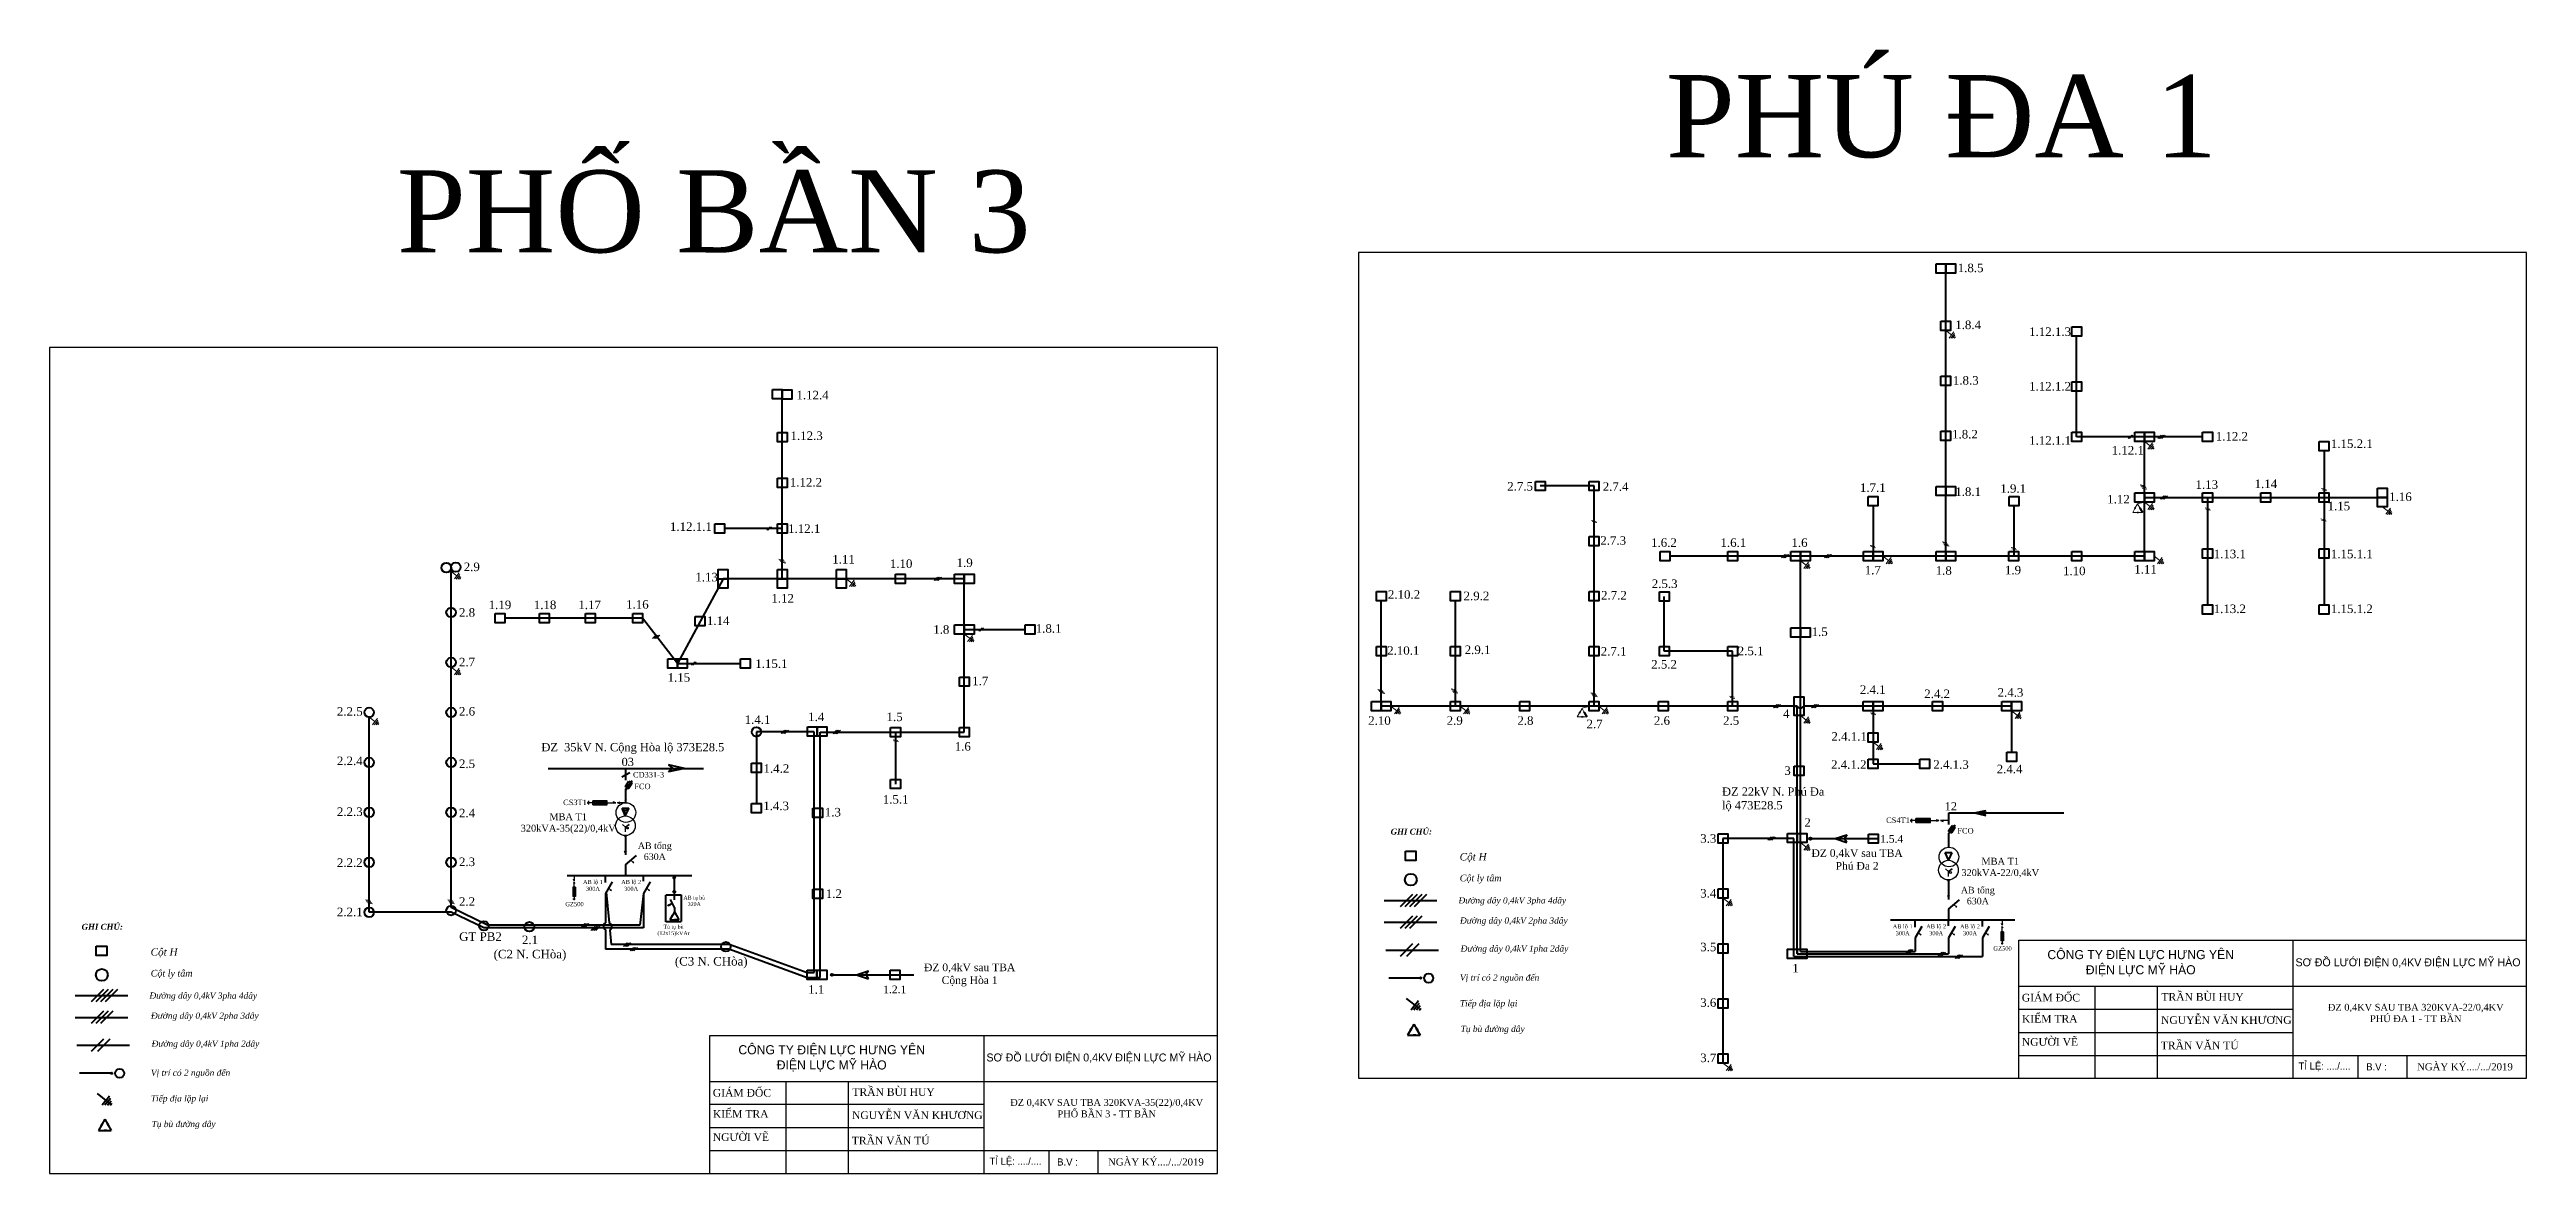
# Model space of a CAD drawing. Extents: x -2498 to 13808, y -1476 to 9052.
# Drawn here: x 8656 to 9562, y 3685 to 4096 of the extents above; entities that cross this region are included whole.
import ezdxf

# ---------------------------------------------------------------- set-up
doc = ezdxf.new("R2010")
doc.units = 0
doc.header["$LTSCALE"] = 0.08
doc.header["$MEASUREMENT"] = 0
doc.linetypes.add('DASHED2', pattern=[0.375, 0.25, -0.125])
doc.layers.get('0').update_dxf_attribs({"linetype": 'CONTINUOUS', "lineweight": 40})
doc.layers.add('Duong manh', color=8, linetype='CONTINUOUS')
doc.layers.add('khung', color=3, linetype='CONTINUOUS', lineweight=18)
doc.layers.add('NET DAM', color=6, linetype='CONTINUOUS', lineweight=25)
doc.styles.add('anh thong', font='times.ttf', dxfattribs={"height": 0.5})
doc.styles.get("Standard").update_dxf_attribs({"font": 'VHTEKN.TTF', "height": 2.5})

msp = doc.modelspace()

# ---------------------------------------------------------------- texts
at = {"color": 0, "linetype": 'Continuous', "lineweight": 30, "ltscale": 10, "attachment_point": 1}
for s, insert, char_height, width in [('{\\fTimes New Roman|b0|i0|c0|p18;PHÚ ĐA 1}', (9247.03, 4086.5), 30, 283.6535), ('{\\fTimes New Roman|b0|i0|c0|p18;PHỐ BẦN 3}', (8783.25, 4051.73), 30, 283.6535), ('\\pxqc;{\\fTimes New Roman|b0|i0|c238|p18;Đ\\fTimes New Roman|b0|i0|c0|p18;Z 0,4KV SAU TBA 320KVA-22/0,4KV \\PPHÚ ĐA 1 - TT BẦN}', (9455.08, 3747.14), 2.5, 131.9777), ('\\pxqc;{\\fTimes New Roman|b0|i0|c238|p18;Đ\\fTimes New Roman|b0|i0|c0|p18;Z 0,4KV SAU TBA 320KVA-35(22)/0,4KV \\PPHỐ BẦN 3 - TT BẦN}', (8976.67, 3712.36), 2.5, 131.9777)]:
    msp.add_mtext(s, dxfattribs=dict(at, insert=insert, char_height=char_height, width=width))
at = {"color": 0, "lineweight": 30, "style": 'anh thong'}
for s, insert, char_height, width, attachment_point in [('1.8.5', (9358.38, 4017.61), 3.12, 40.1436, 2), ('1.8.4', (9357.48, 3996.81), 3.12, 40.1436, 2), ('1.12.1.3', (9387.43, 3994.31), 3.12, 40.1436, 2), ('1.8.3', (9356.61, 3976.53), 3.12, 40.1436, 2), ('1.12.1.2', (9387.43, 3974.36), 3.12, 40.1436, 2), ('1.12.4', (8935.15, 3971.14), 3.12, 40.1436, 2), ('1.12.3', (8932.99, 3956.29), 3.12, 40.1436, 2), ('1.8.2', (9356.32, 3956.84), 3.12, 40.1436, 2), ('1.12.2', (9453.85, 3956.08), 3.12, 40.1436, 2), ('1.12.1.1', (9387.43, 3954.56), 3.12, 40.1436, 2), ('1.12.1', (9415.82, 3950.97), 3.12, 40.1436, 2), ('1.15.2.1', (9497.7, 3953.38), 3.12, 40.1436, 2), ('1.12.2', (8932.74, 3939.28), 3.12, 40.1436, 2), ('2.7.5', (9193.74, 3937.81), 3.12, 40.1436, 2), ('2.7.4', (9228.64, 3937.72), 3.12, 40.1436, 2), ('1.13', (9444.7, 3938.43), 3.12, 40.1436, 2), ('1.14', (9466.3, 3938.72), 3.12, 40.1436, 2), ('1.7.1', (9322.64, 3937.33), 3.12, 40.1436, 2), ('1.8.1', (9357.48, 3935.84), 3.12, 40.1436, 2), ('1.9.1', (9373.94, 3936.99), 3.12, 40.1436, 2), ('1.12', (9412.42, 3933.1), 3.12, 40.1436, 2), ('1.15', (9492.97, 3930.6), 3.12, 40.1436, 2), ('1.16', (9515.48, 3933.99), 3.12, 40.1436, 2), ('1.12.1.1', (8890.7, 3923.08), 3.12, 40.1436, 2), ('1.12.1', (8932.11, 3922.35), 3.12, 40.1436, 2), ('1.11', (8946.48, 3911.15), 3.12, 40.1436, 2), ('2.7.3', (9227.76, 3918.01), 3.12, 40.1436, 2), ('1.6.2', (9246.31, 3917.24), 3.12, 40.1436, 2), ('1.6.1', (9271.68, 3917.24), 3.12, 40.1436, 2), ('1.6', (9295.85, 3917.24), 3.12, 40.1436, 2), ('1.13.1', (9453.11, 3913.08), 3.12, 40.1436, 2), ('1.15.1.1', (9497.7, 3913.08), 3.12, 40.1436, 2), ('2.9', (8810.62, 3908.38), 3.12, 40.1436, 2), ('1.13', (8896.43, 3904.63), 3.12, 40.1436, 2), ('1.10', (8967.53, 3909.55), 3.12, 40.1436, 2), ('1.9', (8990.75, 3909.88), 3.12, 40.1436, 2), ('2.5.3', (9246.56, 3902.21), 3.12, 40.1436, 2), ('1.7', (9322.64, 3907.18), 3.12, 40.1436, 2), ('1.8', (9348.56, 3907.04), 3.12, 40.1436, 2), ('1.9', (9373.87, 3907.19), 3.12, 40.1436, 2), ('1.10', (9396.26, 3906.89), 3.12, 40.1436, 2), ('1.11', (9422.3, 3907.48), 3.12, 40.1436, 2), ('1.19', (8820.91, 3894.49), 3.12, 40.1436, 2), ('1.18', (8837.4, 3894.49), 3.12, 40.1436, 2), ('1.17', (8853.69, 3894.49), 3.12, 40.1436, 2), ('1.16', (8871.15, 3894.67), 3.12, 40.1436, 2), ('1.12', (8924.22, 3896.88), 3.12, 40.1436, 2), ('2.10.2', (9151.31, 3898.28), 3.12, 40.1436, 2), ('2.9.2', (9177.79, 3897.75), 3.12, 40.1436, 2), ('2.7.2', (9228.03, 3897.99), 3.12, 40.1436, 2), ('1.13.2', (9453.11, 3893.05), 3.12, 40.1436, 2), ('1.15.1.2', (9497.7, 3893.05), 3.12, 40.1436, 2), ('2.8', (8808.88, 3891.72), 3.12, 40.1436, 2), ('1.14', (8900.66, 3888.7), 3.12, 40.1436, 2), ('1.8', (8982.2, 3885.49), 3.12, 40.1436, 2), ('1.8.1', (9021.43, 3885.86), 3.12, 40.1436, 2), ('1.5', (9303.23, 3884.66), 3.12, 40.1436, 2), ('2.10.1', (9151.04, 3877.81), 3.12, 40.1436, 2), ('2.9.1', (9178.19, 3878.07), 3.12, 40.1436, 2), ('2.7.1', (9227.91, 3877.51), 3.12, 40.1436, 2), ('2.5.1', (9277.99, 3877.64), 3.12, 40.1436, 2), ('2.7', (8808.88, 3873.58), 3.12, 40.1436, 2), ('1.15', (8886.31, 3867.96), 3.12, 40.1436, 2), ('1.15.1', (8920.11, 3873), 3.12, 40.1436, 2), ('1.7', (8996.44, 3866.68), 3.12, 40.1436, 2), ('2.5.2', (9246.34, 3872.77), 3.12, 40.1436, 2), ('2.4.1', (9322.62, 3863.53), 3.12, 40.1436, 2), ('2.4.2', (9346.15, 3861.99), 3.12, 40.1436, 2), ('2.4.3', (9372.96, 3862.49), 3.12, 40.1436, 2), ('2.2.5', (8766.03, 3855.55), 3.12, 40.1436, 2), ('2.6', (8808.88, 3855.6), 3.12, 40.1436, 2), ('1.4.1', (8915.05, 3852.55), 3.12, 40.1436, 2), ('1.4', (8936.5, 3853.57), 3.12, 40.1436, 2), ('1.5', (8965.13, 3853.57), 3.12, 40.1436, 2), ('2.10', (9142.34, 3852.21), 3.12, 40.1436, 2), ('2.9', (9169.84, 3852.21), 3.12, 40.1436, 2), ('2.8', (9195.68, 3852.21), 3.12, 40.1436, 2), ('2.7', (9220.96, 3850.98), 3.12, 40.1436, 2), ('2.6', (9245.57, 3852.21), 3.12, 40.1436, 2), ('2.5', (9270.86, 3852.21), 3.12, 40.1436, 2), ('4', (9291.01, 3854.73), 3.12, 40.1436, 2), ('{\\fTimes New Roman|b0|i0|c238|p18;Đ}Z  35kV N. Cộng Hòa lộ 373E28.5', (8902.9, 3842.43), 3, 125.625, 3), ('1.6', (8990.05, 3842.78), 3.12, 40.1436, 2), ('2.4.1.1', (9313.99, 3846.42), 3.12, 40.1436, 2), ('2.2.4', (8766.03, 3837.48), 3.12, 40.1436, 2), ('2.5', (8808.88, 3836.42), 3.12, 40.1436, 2), ('03', (8865.36, 3837.05), 3, 30.4533, 1), ('CD331-3', (8875.22, 3831.85), 2, 42.88, 2), ('1.4.2', (8921.93, 3834.7), 3.12, 40.1436, 2), ('3', (9291.47, 3833.91), 3.12, 40.1436, 2), ('2.4.1.2', (9313.85, 3836.15), 3.12, 40.1436, 2), ('2.4.1.3', (9351.22, 3836.15), 3.12, 40.1436, 2), ('2.4.4', (9372.62, 3834.51), 3.12, 40.1436, 2), ('CS3T1', (8848.32, 3821.76), 2, 42.88, 2), ('FCO', (8872.98, 3827.59), 2, 42.88, 2), ('1.4.3', (8921.84, 3821.03), 3.12, 40.1436, 2), ('1.5.1', (8965.53, 3823.43), 3.12, 40.1436, 2), ('\\pxqj;{\\fTimes New Roman|b0|i0|c238|p18;Đ}Z 22kV N. Phú Đa\\Plộ 473E28.5', (9393.17, 3826.21), 3, 125.625, 3), ('12', (9348.88, 3820.82), 3, 30.4533, 1), ('2.2.3', (8766.03, 3818.91), 3.12, 40.1436, 2), ('2.4', (8808.88, 3818.43), 3.12, 40.1436, 2), ('MBA T1\\P320kVA-35(22)/0,4kV', (8845.85, 3816.75), 2.5, 92.4689, 2), ('1.3', (8942.58, 3818.74), 3.12, 40.1436, 2), ('2', (9298.79, 3814.95), 3.12, 40.1436, 2), ('CS4T1', (9331.84, 3815.24), 2, 42.88, 2), ('FCO', (9356.51, 3811.36), 2, 42.88, 2), ('AB tổng\\P630A', (8877.5, 3806.13), 2.4, 42.88, 2), ('{\\fTimes New Roman|b0|i1|c0|p18;Cột H}', (9171.65, 3802.23), 2.6984, 46.8904, 1), ('3.3', (9262.5, 3809.13), 3.12, 40.1436, 2), ('ĐZ 0,4kV sau TBA \\PPhú Đa 2', (9316.9, 3803.63), 2.8, 40.1436, 2), ('1.5.4', (9329.54, 3808.8), 2.8, 40.1436, 2), ('2.2.2', (8766.03, 3800.29), 3.12, 40.1436, 2), ('2.3', (8808.88, 3800.6), 3.12, 40.1436, 2), ('{\\fTimes New Roman|b0|i1|c0|p18;Cột ly tâm}', (9171.67, 3794.33), 2.4296, 46.8904, 1), ('MBA T1\\P320kVA-22/0,4kV', (9369.22, 3800.52), 2.5, 92.4689, 2), ('2.2', (8808.88, 3786.11), 3.12, 40.1436, 2), ('GZ500', (8844.77, 3784.36), 1.56, 50.6483, 1), ('AB lộ 1\\P300A', (8854.9, 3792.42), 1.5, 42.88, 2), ('AB lộ 2\\P300A', (8868.86, 3792.42), 1.5, 42.88, 2), ('1.2', (8942.93, 3788.96), 3.12, 40.1436, 2), ('3.4', (9262.5, 3789.11), 3.12, 40.1436, 2), ('AB tổng\\P630A', (9361.02, 3789.91), 2.4, 42.88, 2), ('2.2.1', (8766.03, 3782.28), 3.12, 40.1436, 2), ('AB lộ 1\\P300A', (9333.55, 3776.2), 1.5, 42.88, 2), ('AB lộ 2\\P300A', (9345.79, 3776.2), 1.5, 42.88, 2), ('AB lộ 2\\P300A', (9358.16, 3776.2), 1.5, 42.88, 2), ('{\\fTimes New Roman|b0|i1|c0|p18;Cột H}', (8693.24, 3767.45), 2.6984, 46.8904, 1), ('GT PB2', (8813.8, 3773.27), 3.12, 40.1436, 2), ('2.1\\P(C2 N. CHòa)', (8831.89, 3772.08), 3.12, 40.1436, 2), ('3.5', (9262.5, 3769.48), 3.12, 40.1436, 2), ('GZ500', (9366.67, 3768.15), 1.56, 50.6483, 1), ('{\\fTimes New Roman|b0|i1|c0|p18;Cột ly tâm}', (8693.27, 3759.56), 2.4296, 46.8904, 1), ('(C3 N. CHòa)', (8898.13, 3764.26), 3.12, 40.1436, 2), ('ĐZ 0,4kV sau TBA Cộng Hòa 1', (8992.56, 3761.88), 2.8, 40.1436, 2), ('1', (9294.38, 3761.73), 3.12, 40.1436, 2), ('1.1', (8936.5, 3753.96), 3.12, 40.1436, 2), ('1.2.1', (8965.21, 3753.82), 2.8, 40.1436, 2), ('3.6', (9262.5, 3749.16), 3.12, 40.1436, 2), ('3.7', (9262.5, 3728.97), 3.12, 40.1436, 2)]:
    msp.add_mtext(s, dxfattribs=dict(at, insert=insert, char_height=char_height, width=width, attachment_point=attachment_point))
at = {"attachment_point": 1, "style": 'anh thong'}
for s, insert, char_height, width in [('{\\fTimes New Roman|b1|i1|c0|p18;GHI CHÚ:}', (9146.42, 3811.15), 2.1533, 31.0305), ('{\\fTimes New Roman|b0|i1|c238|p18;Đ\\fTimes New Roman|b0|i1|c0|p18;ường dây 0,4kV 3pha 4dây}', (9171.22, 3786.08), 2.2666, 57.8736), ('{\\fTimes New Roman|b1|i1|c0|p18;GHI CHÚ:}', (8668.01, 3776.38), 2.1533, 31.0305), ('{\\fTimes New Roman|b0|i1|c238|p18;Đư\\fTimes New Roman|b0|i1|c0|p18;ờng dây 0,4kV 2pha 3dây}', (9171.76, 3778.72), 2.2666, 57.8736), ('{\\fTimes New Roman|b0|i1|c238|p18;Đư\\fTimes New Roman|b0|i1|c0|p18;ờng dây 0,4kV 1pha 2dây}', (9172.01, 3768.5), 2.2666, 57.8736), ('{\\fTimes New Roman|b0|i1|c0|p18;Vị trí có 2 nguồn đến}', (9171.74, 3757.88), 2.2666, 57.8736), ('{\\fTimes New Roman|b0|i1|c238|p18;Đ\\fTimes New Roman|b0|i1|c0|p18;ường dây 0,4kV 3pha 4dây}', (8692.81, 3751.3), 2.2666, 57.8736), ('{\\fTimes New Roman|b0|i1|c0|p18;Tiếp địa lặp lại}', (9171.74, 3748.5), 2.2666, 57.8736), ('{\\fTimes New Roman|b0|i1|c238|p18;Đư\\fTimes New Roman|b0|i1|c0|p18;ờng dây 0,4kV 2pha 3dây}', (8693.36, 3743.95), 2.2666, 57.8736), ('{\\fTimes New Roman|b0|i1|c0|p18;Tụ bù đường dây}', (9172.01, 3739.14), 2.2666, 57.8736), ('{\\fTimes New Roman|b0|i1|c238|p18;Đư\\fTimes New Roman|b0|i1|c0|p18;ờng dây 0,4kV 1pha 2dây}', (8693.6, 3733.72), 2.2666, 57.8736), ('{\\fTimes New Roman|b0|i1|c0|p18;Vị trí có 2 nguồn đến}', (8693.33, 3723.11), 2.2666, 57.8736), ('{\\fTimes New Roman|b0|i1|c0|p18;Tiếp địa lặp lại}', (8693.33, 3713.73), 2.2666, 57.8736), ('{\\fTimes New Roman|b0|i1|c0|p18;Tụ bù đường dây}', (8693.6, 3704.37), 2.2666, 57.8736)]:
    msp.add_mtext(s, dxfattribs=dict(at, insert=insert, char_height=char_height, width=width))
at = {"linetype": 'Continuous', "ltscale": 8, "attachment_point": 2, "style": 'anh thong'}
for s, insert, char_height, width in [('AB tụ bù\\P320A', (8891.93, 3786.65), 1.415, 46.0057), ('Tủ tụ bù\\P(12x15)kVAr', (8884.35, 3776.04), 1.4152, 27.9977)]:
    msp.add_mtext(s, dxfattribs=dict(at, insert=insert, char_height=char_height, width=width))

# ---------------------------------------------------------------- blocks, each defined once
blk = doc.blocks.new('khung')
at = {"layer": 'khung', "color": 5, "lineweight": -3, "ltscale": 4}
for p, q in [((630143, 2296299), (632881, 2296299)), ((630143, 2295554), (630143, 2296299)), ((631620, 2296299), (631620, 2295554)), ((630143, 2296051), (631457, 2296051)), ((630143, 2296051), (632881, 2296051)), ((630552, 2296051), (630552, 2295554)), ((630889, 2296051), (630889, 2295554)), ((630143, 2295927), (631620, 2295927)), ((630143, 2295802), (631620, 2295802)), ((630143, 2295678), (631512, 2295678)), ((630143, 2295678), (632881, 2295678)), ((631973, 2295554), (631973, 2295678)), ((632238, 2295554), (632238, 2295678))]:
    blk.add_line(p, q, dxfattribs=at)
blk.add_lwpolyline([(632881, 2300009), (626581, 2300009), (626581, 2295554), (632881, 2295554), (632881, 2300009)], dxfattribs=at)
at = {"layer": 'Duong manh', "color": 0, "lineweight": -3, "ltscale": 4}
for s, insert, char_height, width, attachment_point in [('{\\f.VnAvantH|b0|i0|c0|p34;C¤NG TY §IÖN LùC H¦NG Y£N\\P®iÖn lùc mü hµo}', (630800, 2296175), 49.14, 1314.33, 5), ('{\\f.VnAvantH|b0|i0|c0|p34;s¬ ®å l\xadíi ®iÖn 0,4kv ®iÖn lùc mü hµo}', (632242, 2296175), 43.05, 1423.67, 5), ('{\\fTimes New Roman|b0|i0|c0|p18; GIÁM ĐỐC}', (630143, 2295989), 41.37, 409.06, 4), ('{\\fTimes New Roman|b0|i0|c0|p18; TRẦN BÙI HUY}', (630896, 2295993), 41.37, 536.86, 4), ('{\\fTimes New Roman|b0|i0|c0|p18; NGƯỜI VẼ}', (630143, 2295750), 41.37, 409.06, 4), ('{\\f.VnAvantH|b0|i0|c0|p34; \\fTimes New Roman|b0|i0|c0|p18; KIỂM TRA}', (630128, 2295875), 41.37, 409.06, 4), ('{\\fTimes New Roman|b0|i0|c0|p18; NGUYỄN VĂN KHƯƠNG}', (630894, 2295868), 41.37, 717.25, 4), ('{\\f.VnAvantH|b0|i0|c0|p34; \\fTimes New Roman|b0|i0|c0|p18;TRẦN VĂN TÚ}', (630893, 2295731), 41.37, 536.86, 4), ('{\\f.VnAvantH|b0|i0|c0|p34; tØ lÖ: ..../....}', (631637, 2295616), 38.48, 301.49, 4), ('{\\fTimes New Roman|b0|i0|c0|p18;NGÀY KÝ..../.../2019}', (632549, 2295616), 38.48, 820.67, 5), ('{\\f.VnAvantH|b0|i0|c0|p34;b.v :}', (632072, 2295616), 38.48, 424.34, 5)]:
    blk.add_mtext(s, dxfattribs=dict(at, insert=insert, char_height=char_height, width=width, attachment_point=attachment_point))

# ---------------------------------------------------------------- hatches: boundary and pattern name
at = {"linetype": 'Continuous', "lineweight": 40, "ltscale": 8}
for points in [[(9300.25, 3807.5, 1), (9299.42, 3807.5, 1)], [(8942.66, 3757.74, 1), (8941.83, 3757.74, 1)]]:
    msp.add_hatch(color=0, dxfattribs=at).paths.add_polyline_path(points)
at = {"linetype": 'Continuous', "ltscale": 8}
h = msp.add_hatch(color=256, dxfattribs=at)
h.paths.add_polyline_path([(8882.26, 3782.94), (8883, 3783), (8882.88, 3783.25)])
h.paths.add_polyline_path([(8882.26, 3782.94), (8882.88, 3783.25), (8882.75, 3783.5)])
for points in [[(9157.72, 3756.56, 1), (9157.16, 3756.56, 1)], [(8679.32, 3721.79, 1), (8678.76, 3721.79, 1)]]:
    msp.add_hatch(color=256, dxfattribs=at).paths.add_polyline_path(points)

# ---------------------------------------------------------------- linework, layer by layer
at = {"color": 0, "linetype": 'Continuous', "lineweight": 40, "ltscale": 8}
for p, q in [((9349.31, 3910.73), (9349.31, 4014.13)), ((9397.11, 3954.32), (9397.11, 3991.16)), ((8924.06, 3902.45), (8924.06, 3968.12)), ((9443.18, 3954.32), (9397.11, 3954.32)), ((9421.89, 3910.73), (9421.89, 3954.32)), ((9487.54, 3949.26), (9487.54, 3892.94)), ((9220.75, 3936.37), (9201.13, 3936.37)), ((9220.75, 3855.88), (9220.75, 3936.37)), ((9322.75, 3929.16), (9322.75, 3910.73)), ((9374.21, 3929.16), (9374.21, 3910.73)), ((9421.89, 3932.19), (9507.06, 3932.19)), ((9444.96, 3932.19), (9444.96, 3892.94)), ((8924.06, 3920.81), (8902.98, 3920.81)), ((9420.33, 3928.13), (9421.14, 3926.68)), ((9421.89, 3910.73), (9248.45, 3910.73)), ((9296.19, 3766.32), (9296.19, 3912.43)), ((8803.05, 3782.31), (8803.05, 3906.7)), ((8902.47, 3902.45), (8885.78, 3871.46)), ((8990.61, 3902.45), (8902.47, 3902.45)), ((8990.61, 3846.46), (8990.61, 3904.15)), ((9143, 3855.88), (9143, 3894.42)), ((9170.1, 3855.88), (9170.1, 3894.42)), ((9246.44, 3876), (9246.44, 3896.02)), ((8872.99, 3888.04), (8822.75, 3888.04)), ((8885.78, 3871.46), (8872.99, 3888.04)), ((8990.61, 3883.95), (9012.86, 3883.95)), ((9271.41, 3876), (9246.44, 3876)), ((9271.41, 3855.88), (9271.41, 3876)), ((8885.78, 3871.46), (8908.81, 3871.46)), ((8773.13, 3780.58), (8773.13, 3851.9)), ((9294.96, 3855.88), (9143, 3855.88)), ((9217.31, 3853.46), (9218.11, 3852.01)), ((9294.96, 3767.12), (9294.96, 3855.88)), ((9373.37, 3855.88), (9297.39, 3855.88)), ((9322.72, 3855.88), (9322.72, 3834.82)), ((9373.37, 3855.88), (9373.37, 3839.12)), ((8935.8, 3846.5), (8914.65, 3846.5)), ((8914.65, 3846.5), (8914.65, 3820.33)), ((8935.8, 3758.63), (8935.8, 3846.5)), ((8937.94, 3756.78), (8937.94, 3846.46)), ((8937.94, 3846.46), (8990.61, 3846.46)), ((8965.47, 3846.46), (8965.47, 3827.47)), ((8838.52, 3833.14), (8895.35, 3833.14)), ((8868.42, 3831.51), (8865.45, 3829.95)), ((8888.38, 3833.14), (8882.5, 3834.42)), ((8882.5, 3834.42), (8884.04, 3833.14)), ((8888.38, 3833.14), (8882.5, 3831.86)), ((8882.5, 3831.86), (8884.04, 3833.14)), ((9322.72, 3834.82), (9339.81, 3834.82)), ((8866.62, 3821.4), (8866.9, 3821.74)), ((8866.62, 3821.4), (8867.18, 3821.4)), ((8866.66, 3825.62), (8867.22, 3825.62)), ((8866.66, 3825.62), (8866.94, 3825.28)), ((8867.18, 3821.4), (8866.9, 3821.74)), ((8866.94, 3825.69), (8869.19, 3828.79)), ((8867.22, 3825.62), (8866.94, 3825.28)), ((8865.55, 3818.69), (8867.97, 3818.69)), ((8866.72, 3815.96), (8865.55, 3818.69)), ((8867.97, 3818.69), (8866.72, 3815.96)), ((9350.46, 3816.91), (9392.39, 3816.91)), ((9350.46, 3809.47), (9352.71, 3812.56)), ((9359.81, 3816.91), (9363.93, 3817.81)), ((9359.81, 3816.91), (9363.93, 3816.02)), ((9363.93, 3817.81), (9362.85, 3816.91)), ((9363.93, 3816.02), (9362.85, 3816.91)), ((9293.76, 3807.54), (9267.86, 3807.54)), ((9267.86, 3807.54), (9267.86, 3725.51)), ((9293.76, 3764.38), (9293.76, 3807.54)), ((9299.84, 3807.5), (9324.6, 3807.5)), ((9308.82, 3807.5), (9313.17, 3808.95)), ((9308.82, 3807.5), (9313.17, 3806.06)), ((9313.17, 3808.95), (9312.27, 3807.5)), ((9313.17, 3806.06), (9312.27, 3807.5)), ((9349.07, 3802.46), (9351.49, 3802.46)), ((9350.24, 3799.73), (9349.07, 3802.46)), ((9351.49, 3802.46), (9350.24, 3799.73)), ((8845.53, 3794.06), (8891.04, 3794.07)), ((8866.76, 3797.97), (8866.76, 3794.06)), ((8848.47, 3786.32), (8848.47, 3789.73)), ((8859.44, 3787.49), (8859.44, 3776.72)), ((8859.74, 3788), (8860.8, 3776.74)), ((8873.4, 3787.49), (8872.02, 3775.92)), ((8873.4, 3787.49), (8873.4, 3774.95)), ((8803.05, 3780.58), (8773.13, 3780.58)), ((8816.41, 3775.92), (8803.05, 3782.31)), ((8815.04, 3774.95), (8803.05, 3780.58)), ((8873.4, 3774.95), (8815.04, 3774.95)), ((8872.02, 3775.92), (8816.41, 3775.92)), ((8884.68, 3782.39), (8884.68, 3780.8)), ((9329.05, 3777.83), (9374.57, 3777.85)), ((9350.28, 3781.74), (9350.28, 3777.84)), ((9362.7, 3775.4), (9362.7, 3777.85)), ((8859.44, 3774.18), (8859.44, 3767.15)), ((8904.97, 3767.15), (8859.44, 3767.15)), ((8861.05, 3774.09), (8861.61, 3768.77)), ((8905.03, 3768.77), (8861.55, 3768.77)), ((8904.97, 3767.15), (8933.22, 3756.78)), ((8905.03, 3768.77), (8933.22, 3758.63)), ((9296.19, 3766.32), (9338.09, 3766.32)), ((9338.09, 3771.26), (9338.09, 3766.32)), ((9350.33, 3771.26), (9350.33, 3765.42)), ((9362.7, 3771.27), (9362.7, 3764.38)), ((9370.37, 3770.11), (9370.37, 3773.51)), ((8933.22, 3758.63), (8935.8, 3758.63)), ((8933.22, 3756.78), (8937.94, 3756.78)), ((8942.24, 3757.74), (8972.12, 3757.74)), ((8951.23, 3757.74), (8955.58, 3759.19)), ((8951.23, 3757.74), (8955.58, 3756.3)), ((8955.58, 3759.19), (8954.68, 3757.74)), ((8955.58, 3756.3), (8954.68, 3757.74)), ((9293.76, 3764.38), (9362.7, 3764.38)), ((9294.96, 3765.42), (9350.33, 3765.42))]:
    msp.add_line(p, q, dxfattribs=at)
at = {"linetype": 'Continuous', "lineweight": 9, "ltscale": 8}
for p, q in [((9349.31, 3993.2), (9351.42, 3991.57)), ((9351.42, 3991.57), (9352.3, 3992.7)), ((9351.83, 3991.26), (9352.48, 3992.11)), ((9351.42, 3991.57), (9350.55, 3990.43)), ((9351.83, 3991.26), (9351.17, 3990.4)), ((9352.23, 3990.94), (9351.79, 3990.38)), ((9352.23, 3990.94), (9352.67, 3991.51)), ((9352.63, 3990.63), (9352.41, 3990.35)), ((9352.63, 3990.63), (9352.85, 3990.92)), ((9417.26, 3954.94), (9416.02, 3953.7)), ((9417.72, 3954.94), (9416.48, 3953.7)), ((9421.89, 3952.62), (9424, 3950.98)), ((9424, 3950.98), (9423.13, 3949.85)), ((9424.41, 3950.67), (9423.75, 3949.82)), ((9424, 3950.98), (9424.88, 3952.12)), ((9424.81, 3950.36), (9424.37, 3949.79)), ((9424.41, 3950.67), (9425.07, 3951.52)), ((9424.81, 3950.36), (9425.25, 3950.92)), ((9425.21, 3950.05), (9424.99, 3949.77)), ((9425.21, 3950.05), (9425.43, 3950.33)), ((9428.06, 3954.94), (9426.82, 3953.7)), ((9428.52, 3954.94), (9427.28, 3953.7)), ((9428.99, 3954.94), (9427.75, 3953.7)), ((9429.45, 3954.94), (9428.21, 3953.7)), ((9419.38, 3929.78), (9418.56, 3928.32)), ((9419.38, 3929.78), (9420.21, 3928.32)), ((9422, 3936.42), (9420.29, 3936.8)), ((9422.25, 3936.03), (9420.54, 3936.41)), ((9422.5, 3935.63), (9420.79, 3936.01)), ((9422.75, 3935.24), (9421.03, 3935.62)), ((9421.89, 3930.49), (9424, 3928.85)), ((9424, 3928.85), (9423.13, 3927.72)), ((9424, 3928.85), (9424.88, 3929.98)), ((9424.41, 3928.54), (9425.07, 3929.39)), ((9424.81, 3928.23), (9425.25, 3928.79)), ((9428.97, 3932.81), (9427.73, 3931.57)), ((9429.43, 3932.81), (9428.19, 3931.57)), ((9429.9, 3932.81), (9428.66, 3931.57)), ((9430.36, 3932.81), (9429.12, 3931.57)), ((9488.36, 3935.02), (9486.65, 3935.4)), ((9488.61, 3934.63), (9486.9, 3935.01)), ((9508.83, 3928.79), (9510.95, 3927.15)), ((8919.63, 3921.43), (8918.39, 3920.19)), ((8920.1, 3921.43), (8918.86, 3920.19)), ((9221.48, 3923.41), (9219.77, 3923.79)), ((9221.73, 3923.02), (9220.02, 3923.4)), ((9418.45, 3928.13), (9417.63, 3926.68)), ((9417.63, 3926.68), (9419.35, 3926.68)), ((9418.19, 3928.26), (9418.68, 3928.01)), ((9418.3, 3928.46), (9418.79, 3928.2)), ((9419.35, 3926.68), (9419.38, 3926.68)), ((9419.38, 3926.97), (9419.38, 3926.4)), ((9419.64, 3926.97), (9419.64, 3926.4)), ((9419.64, 3926.68), (9421.14, 3926.68)), ((9420.46, 3928.46), (9419.97, 3928.2)), ((9420.58, 3928.26), (9420.08, 3928.01)), ((9424.41, 3928.54), (9423.75, 3927.69)), ((9424.81, 3928.23), (9424.37, 3927.66)), ((9425.21, 3927.92), (9424.99, 3927.63)), ((9425.21, 3927.92), (9425.43, 3928.2)), ((9445.77, 3927.94), (9444.06, 3928.32)), ((9446.02, 3927.55), (9444.31, 3927.93)), ((9488.06, 3923.93), (9486.35, 3924.31)), ((9488.31, 3923.54), (9486.6, 3923.92)), ((9510.95, 3927.15), (9510.07, 3926.02)), ((9511.35, 3926.84), (9510.69, 3925.99)), ((9510.95, 3927.15), (9511.83, 3928.29)), ((9511.75, 3926.53), (9511.32, 3925.96)), ((9511.35, 3926.84), (9512.01, 3927.69)), ((9511.75, 3926.53), (9512.19, 3927.09)), ((9512.15, 3926.22), (9511.93, 3925.93)), ((9512.15, 3926.22), (9512.37, 3926.5)), ((9290.51, 3911.35), (9289.27, 3910.11)), ((9290.97, 3911.35), (9289.73, 3910.11)), ((9291.44, 3911.35), (9290.2, 3910.11)), ((9291.9, 3911.35), (9290.66, 3910.11)), ((9306.19, 3911.35), (9304.95, 3910.11)), ((9306.65, 3911.35), (9305.41, 3910.11)), ((9307.12, 3911.35), (9305.88, 3910.11)), ((9307.58, 3911.35), (9306.34, 3910.11)), ((9323.43, 3914.2), (9321.72, 3914.58)), ((9323.68, 3913.81), (9321.97, 3914.19)), ((9326.3, 3910.73), (9328.41, 3909.1)), ((9349.75, 3915.55), (9348.04, 3915.94)), ((9350, 3915.16), (9348.29, 3915.54)), ((9350.25, 3914.77), (9348.54, 3915.15)), ((9350.5, 3914.38), (9348.78, 3914.76)), ((9374.96, 3913.46), (9373.25, 3913.84)), ((9375.21, 3913.07), (9373.5, 3913.45)), ((9425.44, 3910.73), (9427.55, 3909.1)), ((8803.05, 3905.17), (8805.17, 3903.53)), ((8805.17, 3903.53), (8804.29, 3902.4)), ((8805.57, 3903.22), (8804.91, 3902.37)), ((8805.17, 3903.53), (8806.05, 3904.67)), ((8805.97, 3902.91), (8805.54, 3902.34)), ((8805.57, 3903.22), (8806.23, 3904.07)), ((8805.97, 3902.91), (8806.41, 3903.47)), ((8806.37, 3902.6), (8806.15, 3902.32)), ((8806.37, 3902.6), (8806.59, 3902.88)), ((8924.56, 3909.34), (8922.84, 3909.65)), ((8924.83, 3908.96), (8923.1, 3909.27)), ((8925.09, 3908.57), (8923.37, 3908.89)), ((8925.36, 3908.19), (8923.63, 3908.51)), ((8947.43, 3902.45), (8949.54, 3900.82)), ((8949.54, 3900.82), (8950.42, 3901.95)), ((8980.85, 3903.07), (8979.61, 3901.83)), ((8981.31, 3903.07), (8980.07, 3901.83)), ((8981.78, 3903.07), (8980.54, 3901.83)), ((8982.24, 3903.07), (8981, 3901.83)), ((9296.19, 3909.03), (9298.31, 3907.4)), ((9298.31, 3907.4), (9297.43, 3906.26)), ((9298.71, 3907.09), (9298.05, 3906.23)), ((9298.31, 3907.4), (9299.18, 3908.53)), ((9299.11, 3906.77), (9298.67, 3906.21)), ((9298.71, 3907.09), (9299.37, 3907.94)), ((9299.11, 3906.77), (9299.55, 3907.34)), ((9299.51, 3906.46), (9299.29, 3906.18)), ((9299.51, 3906.46), (9299.73, 3906.75)), ((9328.41, 3909.1), (9327.54, 3907.96)), ((9328.81, 3908.78), (9328.16, 3907.93)), ((9328.41, 3909.1), (9329.29, 3910.23)), ((9329.22, 3908.47), (9328.78, 3907.91)), ((9328.81, 3908.78), (9329.47, 3909.63)), ((9329.22, 3908.47), (9329.66, 3909.04)), ((9329.62, 3908.16), (9329.4, 3907.88)), ((9329.62, 3908.16), (9329.84, 3908.45)), ((9427.55, 3909.1), (9426.68, 3907.96)), ((9427.95, 3908.78), (9427.3, 3907.93)), ((9427.55, 3909.1), (9428.43, 3910.23)), ((9428.36, 3908.47), (9427.92, 3907.91)), ((9427.95, 3908.78), (9428.61, 3909.63)), ((9428.36, 3908.47), (9428.8, 3909.04)), ((9428.76, 3908.16), (9428.54, 3907.88)), ((9428.76, 3908.16), (9428.98, 3908.45)), ((8949.54, 3900.82), (8948.66, 3899.68)), ((8949.94, 3900.51), (8949.28, 3899.65)), ((8950.34, 3900.19), (8949.91, 3899.63)), ((8949.94, 3900.51), (8950.6, 3901.36)), ((8950.34, 3900.19), (8950.78, 3900.76)), ((8950.74, 3899.88), (8950.53, 3899.6)), ((8950.74, 3899.88), (8950.96, 3900.17)), ((8997.12, 3884.57), (8995.88, 3883.33)), ((8997.58, 3884.57), (8996.34, 3883.33)), ((8877.93, 3881.85), (8876.69, 3880.61)), ((8878.4, 3881.85), (8877.16, 3880.61)), ((8878.86, 3881.85), (8877.62, 3880.61)), ((8879.33, 3881.85), (8878.09, 3880.61)), ((8990.61, 3882.26), (8992.72, 3880.62)), ((8992.72, 3880.62), (8991.84, 3879.49)), ((8993.12, 3880.31), (8992.46, 3879.46)), ((8992.72, 3880.62), (8993.6, 3881.75)), ((8993.52, 3880), (8993.09, 3879.43)), ((8993.12, 3880.31), (8993.78, 3881.16)), ((8993.52, 3880), (8993.97, 3880.56)), ((8993.93, 3879.69), (8993.71, 3879.4)), ((8993.93, 3879.69), (8994.15, 3879.97)), ((8803.05, 3870.17), (8805.17, 3868.53)), ((8805.17, 3868.53), (8804.29, 3867.4)), ((8805.57, 3868.22), (8804.91, 3867.37)), ((8805.17, 3868.53), (8806.05, 3869.67)), ((8805.97, 3867.91), (8805.54, 3867.34)), ((8805.57, 3868.22), (8806.23, 3869.07)), ((8805.97, 3867.91), (8806.41, 3868.47)), ((8806.37, 3867.6), (8806.15, 3867.32)), ((8806.37, 3867.6), (8806.59, 3867.88)), ((8892.13, 3872.08), (8890.89, 3870.84)), ((8892.6, 3872.08), (8891.36, 3870.84)), ((9143.5, 3861.67), (9141.79, 3862.05)), ((9143.75, 3861.28), (9142.04, 3861.66)), ((9144, 3860.89), (9142.29, 3861.27)), ((9144.25, 3860.49), (9142.54, 3860.87)), ((9170.21, 3861.83), (9168.49, 3862.21)), ((9170.46, 3861.43), (9168.74, 3861.82)), ((9170.71, 3861.04), (9168.99, 3861.42)), ((9170.95, 3860.65), (9169.24, 3861.03)), ((9221.29, 3860.44), (9219.57, 3860.82)), ((9221.54, 3860.05), (9219.82, 3860.43)), ((9221.79, 3859.66), (9220.07, 3860.04)), ((9222.03, 3859.26), (9220.32, 3859.64)), ((9272.01, 3859.14), (9270.3, 3859.52)), ((9272.26, 3858.75), (9270.55, 3859.13)), ((9287.53, 3856.5), (9286.29, 3855.26)), ((9288, 3856.5), (9286.76, 3855.26)), ((9288.46, 3856.5), (9287.22, 3855.26)), ((9288.93, 3856.5), (9287.69, 3855.26)), ((9301.43, 3856.5), (9300.19, 3855.26)), ((9301.89, 3856.5), (9300.65, 3855.26)), ((9302.36, 3856.5), (9301.12, 3855.26)), ((9302.82, 3856.5), (9301.58, 3855.26)), ((8773.13, 3851.9), (8775.24, 3850.27)), ((8775.24, 3850.27), (8774.36, 3849.13)), ((8775.64, 3849.96), (8774.98, 3849.11)), ((8775.24, 3850.27), (8776.12, 3851.4)), ((8776.04, 3849.64), (8775.61, 3849.08)), ((8775.64, 3849.96), (8776.3, 3850.81)), ((8776.04, 3849.64), (8776.49, 3850.21)), ((8776.45, 3849.33), (8776.23, 3849.05)), ((8776.45, 3849.33), (8776.67, 3849.62)), ((9146.55, 3855.88), (9148.66, 3854.24)), ((9148.66, 3854.24), (9147.78, 3853.11)), ((9149.06, 3853.93), (9148.4, 3853.08)), ((9148.66, 3854.24), (9149.54, 3855.37)), ((9149.46, 3853.62), (9149.03, 3853.05)), ((9149.06, 3853.93), (9149.72, 3854.78)), ((9149.46, 3853.62), (9149.9, 3854.18)), ((9149.87, 3853.31), (9149.65, 3853.02)), ((9149.87, 3853.31), (9150.09, 3853.59)), ((9171.87, 3855.88), (9173.99, 3854.24)), ((9173.99, 3854.24), (9173.11, 3853.11)), ((9174.39, 3853.93), (9173.73, 3853.08)), ((9173.99, 3854.24), (9174.87, 3855.37)), ((9174.79, 3853.62), (9174.36, 3853.05)), ((9174.39, 3853.93), (9175.05, 3854.78)), ((9174.79, 3853.62), (9175.23, 3854.18)), ((9175.19, 3853.31), (9174.97, 3853.02)), ((9175.19, 3853.31), (9175.41, 3853.59)), ((9215.42, 3853.46), (9214.6, 3852.01)), ((9214.6, 3852.01), (9216.32, 3852.01)), ((9215.17, 3853.59), (9215.66, 3853.34)), ((9215.28, 3853.78), (9215.77, 3853.53)), ((9216.36, 3855.11), (9215.53, 3853.65)), ((9216.32, 3852.01), (9216.35, 3852.01)), ((9216.35, 3852.29), (9216.35, 3851.73)), ((9216.36, 3855.11), (9217.18, 3853.65)), ((9216.62, 3852.29), (9216.62, 3851.73)), ((9216.62, 3852.01), (9218.11, 3852.01)), ((9217.44, 3853.78), (9216.95, 3853.53)), ((9217.55, 3853.59), (9217.06, 3853.34)), ((9222.53, 3855.88), (9224.64, 3854.24)), ((9224.64, 3854.24), (9223.76, 3853.11)), ((9225.04, 3853.93), (9224.38, 3853.08)), ((9224.64, 3854.24), (9225.52, 3855.37)), ((9225.44, 3853.62), (9225.01, 3853.05)), ((9225.04, 3853.93), (9225.7, 3854.78)), ((9225.44, 3853.62), (9225.88, 3854.18)), ((9225.85, 3853.31), (9225.63, 3853.02)), ((9225.85, 3853.31), (9226.07, 3853.59)), ((9296.19, 3852.48), (9298.31, 3850.84)), ((9298.31, 3850.84), (9297.43, 3849.71)), ((9298.71, 3850.53), (9298.05, 3849.68)), ((9298.31, 3850.84), (9299.18, 3851.98)), ((9299.11, 3850.22), (9298.67, 3849.65)), ((9298.71, 3850.53), (9299.37, 3851.38)), ((9299.11, 3850.22), (9299.55, 3850.78)), ((9299.51, 3849.91), (9299.29, 3849.63)), ((9299.51, 3849.91), (9299.73, 3850.19)), ((9323.47, 3853.09), (9321.76, 3853.47)), ((9323.72, 3852.7), (9322.01, 3853.08)), ((9373.37, 3854.18), (9375.49, 3852.54)), ((9375.49, 3852.54), (9374.61, 3851.41)), ((9375.89, 3852.23), (9375.23, 3851.38)), ((9375.49, 3852.54), (9376.36, 3853.68)), ((9376.29, 3851.92), (9375.86, 3851.35)), ((9375.89, 3852.23), (9376.55, 3853.08)), ((9376.29, 3851.92), (9376.73, 3852.48)), ((9376.69, 3851.61), (9376.47, 3851.32)), ((9376.69, 3851.61), (9376.91, 3851.89)), ((8924.91, 3847.12), (8923.67, 3845.88)), ((8925.38, 3847.12), (8924.14, 3845.88)), ((8925.84, 3847.12), (8924.6, 3845.88)), ((8926.31, 3847.12), (8925.07, 3845.88)), ((8943.92, 3847.08), (8942.68, 3845.84)), ((8944.39, 3847.08), (8943.15, 3845.84)), ((8944.85, 3847.08), (8943.61, 3845.84)), ((8945.32, 3847.08), (8944.08, 3845.84)), ((8966.31, 3843.32), (8964.58, 3843.64)), ((8966.57, 3842.94), (8964.85, 3843.25)), ((9322.72, 3842.8), (9324.83, 3841.16)), ((9324.83, 3841.16), (9323.95, 3840.03)), ((9325.23, 3840.85), (9324.58, 3840)), ((9324.83, 3841.16), (9325.71, 3842.3)), ((9325.64, 3840.54), (9325.2, 3839.97)), ((9325.23, 3840.85), (9325.89, 3841.7)), ((9325.64, 3840.54), (9326.08, 3841.1)), ((9326.04, 3840.23), (9325.82, 3839.95)), ((9326.04, 3840.23), (9326.26, 3840.51)), ((9285.53, 3808.16), (9284.29, 3806.92)), ((9285.99, 3808.16), (9284.75, 3806.92)), ((9286.46, 3808.16), (9285.22, 3806.92)), ((9286.92, 3808.16), (9285.68, 3806.92)), ((9296.19, 3806.04), (9298.31, 3804.4)), ((9298.31, 3804.4), (9297.43, 3803.27)), ((9298.71, 3804.09), (9298.05, 3803.24)), ((9298.31, 3804.4), (9299.18, 3805.53)), ((9299.11, 3803.78), (9298.67, 3803.21)), ((9298.71, 3804.09), (9299.37, 3804.94)), ((9299.11, 3803.78), (9299.55, 3804.34)), ((9299.51, 3803.47), (9299.29, 3803.18)), ((9299.51, 3803.47), (9299.73, 3803.75)), ((8773.51, 3784.87), (8771.79, 3785.19)), ((8773.78, 3784.49), (8772.05, 3784.8)), ((8774.04, 3784.11), (8772.32, 3784.42)), ((8774.31, 3783.73), (8772.58, 3784.04)), ((8803.55, 3784.87), (8801.82, 3785.19)), ((8803.81, 3784.49), (8802.09, 3784.8)), ((8804.08, 3784.11), (8802.35, 3784.42)), ((8804.34, 3783.73), (8802.62, 3784.04)), ((9267.86, 3785.76), (9269.97, 3784.12)), ((9269.97, 3784.12), (9269.09, 3782.99)), ((9269.97, 3784.12), (9270.85, 3785.26)), ((9270.37, 3783.81), (9271.03, 3784.66)), ((9270.78, 3783.5), (9271.22, 3784.07)), ((8851.99, 3776.54), (8850.75, 3775.3)), ((8852.46, 3776.54), (8851.22, 3775.3)), ((8852.92, 3776.54), (8851.68, 3775.3)), ((8853.39, 3776.54), (8852.15, 3775.3)), ((8855.7, 3775.54), (8854.15, 3773.99)), ((8856.28, 3775.54), (8854.73, 3773.99)), ((8856.86, 3775.54), (8855.31, 3773.99)), ((8857.44, 3775.54), (8855.89, 3773.99)), ((9270.37, 3783.81), (9269.72, 3782.96)), ((9270.78, 3783.5), (9270.34, 3782.94)), ((9271.18, 3783.19), (9270.96, 3782.91)), ((9271.18, 3783.19), (9271.4, 3783.47)), ((8867.32, 3769.39), (8866.08, 3768.15)), ((8867.78, 3769.39), (8866.54, 3768.15)), ((8868.25, 3769.39), (8867.01, 3768.15)), ((8868.71, 3769.39), (8867.47, 3768.15)), ((8869.72, 3767.77), (8868.48, 3766.53)), ((8870.19, 3767.77), (8868.95, 3766.53)), ((8870.65, 3767.77), (8869.41, 3766.53)), ((8871.12, 3767.77), (8869.88, 3766.53)), ((9336.02, 3766.94), (9334.78, 3765.7)), ((9336.48, 3766.94), (9335.24, 3765.7)), ((9336.95, 3766.94), (9335.71, 3765.7)), ((9337.41, 3766.94), (9336.17, 3765.7)), ((9347.82, 3766.04), (9346.58, 3764.8)), ((9348.29, 3766.04), (9347.05, 3764.8)), ((9348.75, 3766.04), (9347.51, 3764.8)), ((9349.22, 3766.04), (9347.98, 3764.8)), ((9353.97, 3765), (9352.73, 3763.76)), ((9354.43, 3765), (9353.19, 3763.76)), ((9354.9, 3765), (9353.66, 3763.76)), ((9355.36, 3765), (9354.12, 3763.76)), ((9267.86, 3725.51), (9269.97, 3723.87)), ((9269.97, 3723.87), (9269.09, 3722.74)), ((9270.37, 3723.56), (9269.72, 3722.71)), ((9269.97, 3723.87), (9270.85, 3725.01)), ((9270.78, 3723.25), (9270.34, 3722.68)), ((9270.37, 3723.56), (9271.03, 3724.41)), ((9270.78, 3723.25), (9271.22, 3723.81)), ((9271.18, 3722.94), (9270.96, 3722.65)), ((9271.18, 3722.94), (9271.4, 3723.22))]:
    msp.add_line(p, q, dxfattribs=at)
at = {"color": 0, "linetype": 'Continuous', "lineweight": 9, "ltscale": 8}
for p, q in [((9419.39, 3929.79), (9421.89, 3930.49)), ((9216.36, 3855.12), (9218.87, 3855.82))]:
    msp.add_line(p, q, dxfattribs=at)
at = {"color": 0, "lineweight": 40}
for p, q in [((8866.94, 3828.87), (8866.94, 3833.14)), ((8866.94, 3820.62), (8866.94, 3825.69)), ((9350.46, 3812.65), (9350.46, 3816.91)), ((8866.76, 3808.62), (8866.76, 3801.53)), ((9350.46, 3804.39), (9350.46, 3809.47)), ((8859.39, 3794.06), (8859.4, 3791.43)), ((8866.76, 3797.97), (8870.78, 3801.32)), ((8873.36, 3791.91), (8873.35, 3794.07)), ((8861.89, 3791.68), (8859.44, 3787.49)), ((8875.85, 3791.68), (8873.4, 3787.49)), ((9350.28, 3792.4), (9350.28, 3785.3)), ((9350.28, 3781.74), (9354.3, 3785.1)), ((9338.04, 3777.84), (9338.04, 3775.2)), ((9340.54, 3775.45), (9338.09, 3771.26)), ((9350.29, 3775.68), (9350.28, 3777.84)), ((9352.78, 3775.45), (9350.33, 3771.26)), ((9365.15, 3775.45), (9362.7, 3771.27))]:
    msp.add_line(p, q, dxfattribs=at)
at = {"lineweight": -3}
for p, q in [((8853.02, 3820.47), (8853.02, 3820.77)), ((8853.18, 3820.27), (8853.18, 3820.97)), ((8853.35, 3819.97), (8853.35, 3821.27)), ((8854.81, 3820.62), (8853.37, 3820.62)), ((8860.15, 3821.35), (8854.81, 3821.35)), ((8854.81, 3819.89), (8854.81, 3821.35)), ((8860.15, 3820.62), (8854.81, 3820.62)), ((8855.29, 3819.89), (8855.29, 3821.35)), ((8855.78, 3819.89), (8855.78, 3821.35)), ((8856.26, 3819.89), (8856.26, 3821.35)), ((8856.75, 3819.89), (8856.75, 3821.35)), ((8857.23, 3819.89), (8857.23, 3821.35)), ((8857.72, 3819.89), (8857.72, 3821.35)), ((8858.2, 3819.89), (8858.2, 3821.35)), ((8858.69, 3819.89), (8858.69, 3821.35)), ((8860.15, 3819.89), (8859.17, 3821.35)), ((8859.17, 3819.89), (8860.15, 3821.35)), ((8859.17, 3819.89), (8859.17, 3821.35)), ((8860.15, 3819.89), (8860.15, 3821.35)), ((8860.15, 3820.62), (8863.2, 3820.62)), ((8863.2, 3820.62), (8862.25, 3820.94)), ((8863.2, 3820.62), (8862.25, 3820.3)), ((8863.88, 3820.62), (8864.83, 3820.94)), ((8866.94, 3820.62), (8863.88, 3820.62)), ((8863.88, 3820.62), (8864.83, 3820.3)), ((9336.54, 3813.95), (9336.54, 3814.25)), ((9336.71, 3813.75), (9336.71, 3814.46)), ((9336.87, 3813.45), (9336.87, 3814.75)), ((9338.33, 3814.1), (9336.89, 3814.1)), ((9343.67, 3814.83), (9338.33, 3814.83)), ((9338.33, 3813.37), (9338.33, 3814.83)), ((9343.67, 3814.1), (9338.33, 3814.1)), ((9338.81, 3813.37), (9338.81, 3814.83)), ((9339.3, 3813.37), (9339.3, 3814.83)), ((9339.78, 3813.37), (9339.78, 3814.83)), ((9340.27, 3813.37), (9340.27, 3814.83)), ((9340.75, 3813.37), (9340.75, 3814.83)), ((9341.24, 3813.37), (9341.24, 3814.83)), ((9341.73, 3813.37), (9341.73, 3814.83)), ((9342.21, 3813.37), (9342.21, 3814.83)), ((9343.67, 3813.37), (9342.7, 3814.83)), ((9342.7, 3813.37), (9343.67, 3814.83)), ((9342.7, 3813.37), (9342.7, 3814.83)), ((9343.67, 3813.37), (9343.67, 3814.83)), ((9343.67, 3814.1), (9346.72, 3814.1)), ((9346.72, 3814.1), (9345.78, 3814.42)), ((9346.72, 3814.1), (9345.78, 3813.79)), ((9347.4, 3814.1), (9348.35, 3814.42)), ((9350.46, 3814.1), (9347.4, 3814.1)), ((9347.4, 3814.1), (9348.35, 3813.79))]:
    msp.add_line(p, q, dxfattribs=at)
at = {"linetype": 'Continuous', "lineweight": -3, "ltscale": 8}
for p, q in [((8854.81, 3819.89), (8860.15, 3819.89)), ((9338.33, 3813.37), (9343.67, 3813.37))]:
    msp.add_line(p, q, dxfattribs=at)
at = {"color": 0, "lineweight": 30}
for p, q in [((8866.72, 3817.68), (8865.55, 3818.69)), ((8866.82, 3811.67), (8865.66, 3812.68)), ((8866.72, 3817.68), (8867.97, 3818.69)), ((8867.97, 3818.69), (8866.72, 3817.68)), ((8866.72, 3815.96), (8866.72, 3817.68)), ((8866.82, 3811.67), (8868.08, 3812.68)), ((8868.08, 3812.68), (8866.82, 3811.67)), ((8866.82, 3809.95), (8866.82, 3811.67)), ((8866.75, 3803.13), (8866.36, 3802.68)), ((8866.36, 3802.68), (8867.1, 3802.68)), ((8867.16, 3808.42), (8866.42, 3808.42)), ((8866.42, 3808.42), (8866.77, 3807.96)), ((8867.1, 3802.68), (8866.75, 3803.13)), ((8866.77, 3807.96), (8867.16, 3808.42)), ((9350.35, 3795.44), (9349.18, 3796.45)), ((9350.35, 3795.44), (9351.6, 3796.45)), ((9351.6, 3796.45), (9350.35, 3795.44)), ((9350.35, 3793.72), (9350.35, 3795.44)), ((9350.27, 3786.91), (9349.88, 3786.45)), ((9349.88, 3786.45), (9350.62, 3786.45)), ((9350.68, 3792.19), (9349.94, 3792.19)), ((9349.94, 3792.19), (9350.29, 3791.74)), ((9350.62, 3786.45), (9350.27, 3786.91)), ((9350.29, 3791.74), (9350.68, 3792.19))]:
    msp.add_line(p, q, dxfattribs=at)
at = {"lineweight": 30}
for p, q in [((8848.01, 3794.06), (8848.01, 3792.11)), ((8868.77, 3799.64), (8869.83, 3798.64)), ((8869.83, 3798.64), (8869.4, 3798.84)), ((8869.83, 3798.64), (8869.6, 3799.06)), ((8847.55, 3789.73), (8847.55, 3786.32)), ((8848.47, 3789.73), (8847.55, 3789.11)), ((8848.47, 3789.11), (8847.55, 3789.73)), ((8848.47, 3789.73), (8847.55, 3789.73)), ((8848.47, 3789.11), (8847.55, 3789.11)), ((8848.47, 3788.8), (8847.55, 3788.8)), ((8848.47, 3788.49), (8847.55, 3788.49)), ((8848.47, 3787.87), (8847.55, 3787.87)), ((8848.47, 3787.56), (8847.55, 3787.56)), ((8848.47, 3787.25), (8847.55, 3787.25)), ((8848.47, 3786.94), (8847.55, 3786.94)), ((8848.47, 3786.63), (8847.55, 3786.63)), ((8848.47, 3786.32), (8847.55, 3786.32)), ((8848.43, 3785.39), (8847.59, 3785.39)), ((8848.24, 3785.29), (8847.78, 3785.29)), ((8848.01, 3792.11), (8847.81, 3792.72)), ((8848.01, 3791.68), (8847.81, 3791.07)), ((8848.11, 3785.18), (8847.91, 3785.18)), ((8848.01, 3792.11), (8848.21, 3792.72)), ((8848.01, 3789.73), (8848.01, 3791.68)), ((8848.01, 3791.68), (8848.21, 3791.07)), ((8848.01, 3789.73), (8848.01, 3786.32)), ((8848.01, 3786.32), (8848.01, 3785.41)), ((8860.56, 3789.5), (8861.62, 3788.49)), ((8861.62, 3788.49), (8861.19, 3788.69)), ((8861.62, 3788.49), (8861.39, 3788.91)), ((8874.52, 3789.5), (8875.58, 3788.49)), ((8875.58, 3788.49), (8875.15, 3788.69)), ((8875.58, 3788.49), (8875.35, 3788.91)), ((9352.29, 3783.42), (9353.35, 3782.41)), ((9353.35, 3782.41), (9352.92, 3782.62)), ((9353.35, 3782.41), (9353.13, 3782.83)), ((9369.91, 3775.9), (9369.7, 3776.5)), ((9369.91, 3775.46), (9369.7, 3774.86)), ((9369.91, 3777.85), (9369.91, 3775.9)), ((9369.91, 3775.9), (9370.11, 3776.5)), ((9369.91, 3773.51), (9369.91, 3775.46)), ((9369.91, 3775.46), (9370.11, 3774.86)), ((9339.21, 3773.27), (9340.26, 3772.27)), ((9340.26, 3772.27), (9339.83, 3772.47)), ((9340.26, 3772.27), (9340.04, 3772.69)), ((9351.45, 3773.27), (9352.5, 3772.27)), ((9352.5, 3772.27), (9352.07, 3772.47)), ((9352.5, 3772.27), (9352.28, 3772.69)), ((9363.82, 3773.27), (9364.88, 3772.27)), ((9364.88, 3772.27), (9364.45, 3772.47)), ((9364.88, 3772.27), (9364.66, 3772.69)), ((9369.44, 3773.51), (9369.44, 3770.11)), ((9370.37, 3773.51), (9369.44, 3772.9)), ((9370.37, 3772.9), (9369.44, 3773.51)), ((9370.37, 3773.51), (9369.44, 3773.51)), ((9370.37, 3772.9), (9369.44, 3772.9)), ((9370.37, 3772.59), (9369.44, 3772.59)), ((9370.37, 3772.28), (9369.44, 3772.28)), ((9370.37, 3771.66), (9369.44, 3771.66)), ((9370.37, 3771.35), (9369.44, 3771.35)), ((9370.37, 3771.04), (9369.44, 3771.04)), ((9370.37, 3770.73), (9369.44, 3770.73)), ((9370.37, 3770.42), (9369.44, 3770.42)), ((9370.37, 3770.11), (9369.44, 3770.11)), ((9370.32, 3769.18), (9369.49, 3769.18)), ((9370.13, 3769.07), (9369.68, 3769.07)), ((9370, 3768.97), (9369.81, 3768.97)), ((9369.91, 3773.51), (9369.91, 3770.11)), ((9369.91, 3770.11), (9369.91, 3769.19))]:
    msp.add_line(p, q, dxfattribs=at)
at = {"color": 0}
for p, q in [((8885.16, 3793.45), (8884.08, 3793.45)), ((8884.08, 3793.45), (8884.62, 3792.79)), ((8884.62, 3792.79), (8885.16, 3793.45)), ((8884.08, 3787.99), (8884.62, 3788.65)), ((8885.16, 3787.99), (8884.08, 3787.99)), ((8884.62, 3788.65), (8885.16, 3787.99))]:
    msp.add_line(p, q, dxfattribs=at)
at = {"linetype": 'Continuous', "ltscale": 8}
for p, q in [((8884.62, 3794.07), (8884.62, 3785.1)), ((8884.68, 3782.39), (8883.27, 3785.21)), ((9144.07, 3784.92), (9163.34, 3784.92)), ((9154.46, 3787.15), (9149.92, 3782.61)), ((9156.16, 3787.15), (9151.62, 3782.61)), ((9157.86, 3787.15), (9153.32, 3782.61)), ((9159.56, 3787.15), (9155.02, 3782.61)), ((8883.98, 3783.8), (8882.26, 3782.94)), ((8882.26, 3782.94), (8882.75, 3783.5)), ((8882.75, 3783.5), (8883, 3783)), ((8883.8, 3779.25), (8883.03, 3777.89)), ((8883.03, 3777.89), (8884.65, 3777.89)), ((8883.56, 3779.37), (8884.02, 3779.13)), ((8883.66, 3779.56), (8884.13, 3779.32)), ((8884.68, 3780.8), (8883.91, 3779.43)), ((8884.68, 3780.8), (8885.46, 3779.43)), ((8886.33, 3777.89), (8884.72, 3777.89)), ((8885.7, 3779.56), (8885.24, 3779.32)), ((8885.8, 3779.37), (8885.34, 3779.13)), ((8885.56, 3779.25), (8886.33, 3777.89)), ((9144.07, 3776.99), (9163.34, 3776.99)), ((9154.46, 3779.21), (9149.92, 3774.68)), ((9156.16, 3779.21), (9151.62, 3774.68)), ((9157.86, 3779.21), (9153.32, 3774.68)), ((9144.64, 3766.79), (9163.9, 3766.79)), ((9154.46, 3769.01), (9149.92, 3764.48)), ((9156.72, 3769.01), (9152.19, 3764.48)), ((8665.67, 3750.15), (8684.93, 3750.15)), ((8676.05, 3752.37), (8671.52, 3747.84)), ((8677.75, 3752.37), (8673.22, 3747.84)), ((8679.45, 3752.37), (8674.92, 3747.84)), ((8681.15, 3752.37), (8676.62, 3747.84)), ((9157.44, 3756.56), (9145.72, 3756.56)), ((9152.08, 3749.11), (9155.31, 3746.61)), ((9155.31, 3746.61), (9156.66, 3748.35)), ((8665.67, 3742.21), (8684.93, 3742.21)), ((8676.05, 3744.44), (8671.52, 3739.91)), ((8677.75, 3744.44), (8673.22, 3739.91)), ((8679.45, 3744.44), (8674.92, 3739.91)), ((9154.9, 3739.73), (9153.82, 3737.82)), ((9155.31, 3746.61), (9153.97, 3744.87)), ((9154.9, 3739.73), (9155.98, 3737.82)), ((9155.93, 3746.13), (9154.92, 3744.83)), ((9156.54, 3745.66), (9155.88, 3744.79)), ((9155.93, 3746.13), (9156.93, 3747.44)), ((9156.54, 3745.66), (9157.22, 3746.52)), ((9157.16, 3745.18), (9156.82, 3744.75)), ((9157.16, 3745.18), (9157.49, 3745.62)), ((8666.23, 3732.01), (8685.5, 3732.01)), ((8676.05, 3734.24), (8671.52, 3729.71)), ((8678.32, 3734.24), (8673.79, 3729.71)), ((9153.67, 3737.56), (9152.6, 3735.67)), ((9152.6, 3735.67), (9154.85, 3735.67)), ((9153.34, 3737.74), (9153.98, 3737.41)), ((9153.48, 3737.99), (9154.13, 3737.66)), ((9154.85, 3735.67), (9154.89, 3735.67)), ((9154.89, 3736.04), (9154.89, 3735.3)), ((9155.24, 3736.04), (9155.24, 3735.3)), ((9155.24, 3735.67), (9157.2, 3735.67)), ((9156.32, 3737.99), (9155.67, 3737.66)), ((9156.47, 3737.74), (9155.82, 3737.41)), ((9156.13, 3737.56), (9157.2, 3735.67)), ((8679.04, 3721.79), (8667.31, 3721.79)), ((8673.67, 3714.34), (8676.91, 3711.84)), ((8676.91, 3711.84), (8675.56, 3710.1)), ((8676.91, 3711.84), (8678.25, 3713.57)), ((8677.52, 3711.36), (8678.53, 3712.66)), ((8678.14, 3710.88), (8678.81, 3711.75)), ((8675.27, 3702.79), (8674.19, 3700.9)), ((8674.93, 3702.96), (8675.58, 3702.63)), ((8675.08, 3703.22), (8675.72, 3702.89)), ((8676.5, 3704.96), (8675.41, 3703.05)), ((8676.5, 3704.96), (8677.58, 3703.05)), ((8677.52, 3711.36), (8676.51, 3710.06)), ((8677.92, 3703.22), (8677.27, 3702.89)), ((8678.06, 3702.96), (8677.41, 3702.63)), ((8678.14, 3710.88), (8677.47, 3710.02)), ((8677.72, 3702.79), (8678.8, 3700.9)), ((8678.75, 3710.41), (8678.41, 3709.97)), ((8678.75, 3710.41), (8679.09, 3710.84)), ((8674.19, 3700.9), (8676.45, 3700.9)), ((8676.45, 3700.9), (8676.49, 3700.9)), ((8676.49, 3701.26), (8676.49, 3700.53)), ((8676.84, 3701.26), (8676.84, 3700.53)), ((8676.84, 3700.9), (8678.8, 3700.9))]:
    msp.add_line(p, q, dxfattribs=at)
at = {"color": 0, "linetype": 'Continuous', "lineweight": 40, "ltscale": 8}
for points in [[(9345.76, 4017.53), (9349.31, 4017.53), (9349.31, 4014.13), (9345.76, 4014.13)], [(9349.31, 4017.53), (9352.86, 4017.53), (9352.86, 4014.13), (9349.31, 4014.13)], [(9347.54, 3996.6), (9351.08, 3996.6), (9351.08, 3993.2), (9347.54, 3993.2)], [(9395.33, 3994.56), (9398.88, 3994.56), (9398.88, 3991.16), (9395.33, 3991.16)], [(9347.54, 3976.48), (9351.08, 3976.48), (9351.08, 3973.08), (9347.54, 3973.08)], [(9395.33, 3974.44), (9398.88, 3974.44), (9398.88, 3971.04), (9395.33, 3971.04)], [(8920.51, 3971.56), (8924.06, 3971.56), (8924.06, 3968.17), (8920.51, 3968.17)], [(8924.06, 3971.52), (8927.61, 3971.52), (8927.61, 3968.12), (8924.06, 3968.12)], [(8922.29, 3955.93), (8925.83, 3955.93), (8925.83, 3952.54), (8922.29, 3952.54)], [(9347.54, 3956.36), (9351.08, 3956.36), (9351.08, 3952.96), (9347.54, 3952.96)], [(9395.33, 3956.02), (9398.88, 3956.02), (9398.88, 3952.62), (9395.33, 3952.62)], [(9418.34, 3956.02), (9421.89, 3956.02), (9421.89, 3952.62), (9418.34, 3952.62)], [(9421.89, 3956.02), (9425.44, 3956.02), (9425.44, 3952.62), (9421.89, 3952.62)], [(9443.18, 3956.02), (9446.73, 3956.02), (9446.73, 3952.62), (9443.18, 3952.62)], [(9485.77, 3952.65), (9489.32, 3952.65), (9489.32, 3949.26), (9485.77, 3949.26)], [(8922.29, 3939.24), (8925.83, 3939.24), (8925.83, 3935.84), (8922.29, 3935.84)], [(9199.35, 3938.06), (9202.9, 3938.06), (9202.9, 3934.67), (9199.35, 3934.67)], [(9218.98, 3938.06), (9222.53, 3938.06), (9222.53, 3934.67), (9218.98, 3934.67)], [(9320.98, 3932.55), (9324.52, 3932.55), (9324.52, 3929.16), (9320.98, 3929.16)], [(9345.76, 3936.23), (9349.31, 3936.23), (9349.31, 3932.84), (9345.76, 3932.84)], [(9349.31, 3936.23), (9352.86, 3936.23), (9352.86, 3932.84), (9349.31, 3932.84)], [(9372.44, 3932.55), (9375.99, 3932.55), (9375.99, 3929.16), (9372.44, 3929.16)], [(9418.34, 3933.88), (9421.89, 3933.88), (9421.89, 3930.49), (9418.34, 3930.49)], [(9421.89, 3933.88), (9425.44, 3933.88), (9425.44, 3930.49), (9421.89, 3930.49)], [(9443.18, 3933.88), (9446.73, 3933.88), (9446.73, 3930.49), (9443.18, 3930.49)], [(9464.48, 3933.88), (9468.02, 3933.88), (9468.02, 3930.49), (9464.48, 3930.49)], [(9485.77, 3933.88), (9489.32, 3933.88), (9489.32, 3930.49), (9485.77, 3930.49)], [(9507.06, 3935.58), (9510.61, 3935.58), (9510.61, 3932.19), (9507.06, 3932.19)], [(9507.06, 3932.19), (9510.61, 3932.19), (9510.61, 3928.79), (9507.06, 3928.79)], [(8899.43, 3922.51), (8902.98, 3922.51), (8902.98, 3919.12), (8899.43, 3919.12)], [(8922.29, 3922.55), (8925.83, 3922.55), (8925.83, 3919.15), (8922.29, 3919.15)], [(9218.98, 3917.94), (9222.53, 3917.94), (9222.53, 3914.54), (9218.98, 3914.54)], [(9244.9, 3912.43), (9248.45, 3912.43), (9248.45, 3909.03), (9244.9, 3909.03)], [(9269.63, 3912.43), (9273.18, 3912.43), (9273.18, 3909.03), (9269.63, 3909.03)], [(9292.64, 3912.43), (9296.19, 3912.43), (9296.19, 3909.03), (9292.64, 3909.03)], [(9296.19, 3912.43), (9299.74, 3912.43), (9299.74, 3909.03), (9296.19, 3909.03)], [(9319.2, 3912.43), (9322.75, 3912.43), (9322.75, 3909.03), (9319.2, 3909.03)], [(9322.75, 3912.43), (9326.3, 3912.43), (9326.3, 3909.03), (9322.75, 3909.03)], [(9345.76, 3912.43), (9349.31, 3912.43), (9349.31, 3909.03), (9345.76, 3909.03)], [(9349.31, 3912.43), (9352.86, 3912.43), (9352.86, 3909.03), (9349.31, 3909.03)], [(9372.32, 3912.43), (9375.87, 3912.43), (9375.87, 3909.03), (9372.32, 3909.03)], [(9395.33, 3912.43), (9398.88, 3912.43), (9398.88, 3909.03), (9395.33, 3909.03)], [(9418.34, 3912.43), (9421.89, 3912.43), (9421.89, 3909.03), (9418.34, 3909.03)], [(9421.89, 3912.43), (9425.44, 3912.43), (9425.44, 3909.03), (9421.89, 3909.03)], [(9443.18, 3913.41), (9446.73, 3913.41), (9446.73, 3910.02), (9443.18, 3910.02)], [(9485.77, 3913.41), (9489.32, 3913.41), (9489.32, 3910.02), (9485.77, 3910.02)], [(8900.7, 3902.45), (8904.24, 3902.45), (8904.24, 3899.06), (8900.7, 3899.06)], [(8922.29, 3905.85), (8925.83, 3905.85), (8925.83, 3902.45), (8922.29, 3902.45)], [(8922.29, 3902.45), (8925.83, 3902.45), (8925.83, 3899.06), (8922.29, 3899.06)], [(8943.88, 3905.85), (8947.43, 3905.85), (8947.43, 3902.45), (8943.88, 3902.45)], [(8943.88, 3902.45), (8947.43, 3902.45), (8947.43, 3899.06), (8943.88, 3899.06)], [(8965.47, 3904.15), (8969.02, 3904.15), (8969.02, 3900.75), (8965.47, 3900.75)], [(8987.06, 3904.15), (8990.61, 3904.15), (8990.61, 3900.75), (8987.06, 3900.75)], [(8990.61, 3904.15), (8994.16, 3904.15), (8994.16, 3900.75), (8990.61, 3900.75)], [(9141.22, 3897.82), (9144.77, 3897.82), (9144.77, 3894.42), (9141.22, 3894.42)], [(9168.32, 3897.82), (9171.87, 3897.82), (9171.87, 3894.42), (9168.32, 3894.42)], [(9218.98, 3897.82), (9222.53, 3897.82), (9222.53, 3894.42), (9218.98, 3894.42)], [(9244.67, 3897.72), (9248.21, 3897.72), (9248.21, 3894.32), (9244.67, 3894.32)], [(9443.18, 3892.94), (9446.73, 3892.94), (9446.73, 3889.55), (9443.18, 3889.55)], [(9485.77, 3892.94), (9489.32, 3892.94), (9489.32, 3889.55), (9485.77, 3889.55)], [(8819.2, 3889.74), (8822.75, 3889.74), (8822.75, 3886.34), (8819.2, 3886.34)], [(8835.38, 3889.74), (8838.93, 3889.74), (8838.93, 3886.34), (8835.38, 3886.34)], [(8852.18, 3889.74), (8855.73, 3889.74), (8855.73, 3886.34), (8852.18, 3886.34)], [(8869.44, 3889.74), (8872.99, 3889.74), (8872.99, 3886.34), (8869.44, 3886.34)], [(8892.23, 3888.66), (8895.78, 3888.66), (8895.78, 3885.26), (8892.23, 3885.26)], [(8987.06, 3885.65), (8990.61, 3885.65), (8990.61, 3882.26), (8987.06, 3882.26)], [(8990.61, 3885.65), (8994.16, 3885.65), (8994.16, 3882.26), (8990.61, 3882.26)], [(9012.86, 3885.65), (9016.41, 3885.65), (9016.41, 3882.26), (9012.86, 3882.26)], [(9292.64, 3884.52), (9296.19, 3884.52), (9296.19, 3881.13), (9292.64, 3881.13)], [(9296.19, 3884.52), (9299.74, 3884.52), (9299.74, 3881.13), (9296.19, 3881.13)], [(9141.22, 3877.7), (9144.77, 3877.7), (9144.77, 3874.3), (9141.22, 3874.3)], [(9168.32, 3877.7), (9171.87, 3877.7), (9171.87, 3874.3), (9168.32, 3874.3)], [(9218.98, 3877.7), (9222.53, 3877.7), (9222.53, 3874.3), (9218.98, 3874.3)], [(9244.67, 3877.7), (9248.21, 3877.7), (9248.21, 3874.3), (9244.67, 3874.3)], [(9269.63, 3877.7), (9273.18, 3877.7), (9273.18, 3874.3), (9269.63, 3874.3)], [(8882.23, 3873.16), (8885.78, 3873.16), (8885.78, 3869.76), (8882.23, 3869.76)], [(8885.78, 3873.16), (8889.32, 3873.16), (8889.32, 3869.76), (8885.78, 3869.76)], [(8908.81, 3873.16), (8912.36, 3873.16), (8912.36, 3869.76), (8908.81, 3869.76)], [(8988.83, 3866.55), (8992.38, 3866.55), (8992.38, 3863.16), (8988.83, 3863.16)], [(9139.45, 3857.58), (9143, 3857.58), (9143, 3854.18), (9139.45, 3854.18)], [(9143, 3857.58), (9146.55, 3857.58), (9146.55, 3854.18), (9143, 3854.18)], [(9168.32, 3857.58), (9171.87, 3857.58), (9171.87, 3854.18), (9168.32, 3854.18)], [(9193.65, 3857.58), (9197.2, 3857.58), (9197.2, 3854.18), (9193.65, 3854.18)], [(9218.98, 3857.58), (9222.53, 3857.58), (9222.53, 3854.18), (9218.98, 3854.18)], [(9244.31, 3857.58), (9247.85, 3857.58), (9247.85, 3854.18), (9244.31, 3854.18)], [(9269.63, 3857.58), (9273.18, 3857.58), (9273.18, 3854.18), (9269.63, 3854.18)], [(9319.17, 3857.58), (9322.72, 3857.58), (9322.72, 3854.18), (9319.17, 3854.18)], [(9322.72, 3857.58), (9326.27, 3857.58), (9326.27, 3854.18), (9322.72, 3854.18)], [(9344.5, 3857.58), (9348.05, 3857.58), (9348.05, 3854.18), (9344.5, 3854.18)], [(9369.82, 3857.58), (9373.37, 3857.58), (9373.37, 3854.18), (9369.82, 3854.18)], [(9373.37, 3857.58), (9376.92, 3857.58), (9376.92, 3854.18), (9373.37, 3854.18)], [(8933.28, 3848.31), (8936.83, 3848.31), (8936.83, 3844.91), (8933.28, 3844.91)], [(8936.83, 3848.31), (8940.38, 3848.31), (8940.38, 3844.91), (8936.83, 3844.91)], [(8963.69, 3848.16), (8967.24, 3848.16), (8967.24, 3844.76), (8963.69, 3844.76)], [(8988.83, 3848.16), (8992.38, 3848.16), (8992.38, 3844.76), (8988.83, 3844.76)], [(9320.94, 3846.2), (9324.49, 3846.2), (9324.49, 3842.8), (9320.94, 3842.8)], [(9371.6, 3839.12), (9375.15, 3839.12), (9375.15, 3835.72), (9371.6, 3835.72)], [(8912.87, 3835.12), (8916.42, 3835.12), (8916.42, 3831.72), (8912.87, 3831.72)], [(8963.69, 3829.16), (8967.24, 3829.16), (8967.24, 3825.77), (8963.69, 3825.77)], [(9293.9, 3833.93), (9297.45, 3833.93), (9297.45, 3830.53), (9293.9, 3830.53)], [(9320.94, 3836.52), (9324.49, 3836.52), (9324.49, 3833.12), (9320.94, 3833.12)], [(9339.81, 3836.52), (9343.36, 3836.52), (9343.36, 3833.12), (9339.81, 3833.12)], [(8868.07, 3828.47), (8869.14, 3827.75), (8867.84, 3825.84), (8866.77, 3826.56)], [(8912.87, 3820.33), (8916.42, 3820.33), (8916.42, 3816.94), (8912.87, 3816.94)], [(8935.22, 3818.69), (8938.77, 3818.69), (8938.77, 3815.29), (8935.22, 3815.29)], [(9351.59, 3812.25), (9352.66, 3811.52), (9351.36, 3809.61), (9350.29, 3810.34)], [(9266.08, 3809.24), (9269.63, 3809.24), (9269.63, 3805.85), (9266.08, 3805.85)], [(9291.41, 3809.43), (9294.96, 3809.43), (9294.96, 3806.04), (9291.41, 3806.04)], [(9294.96, 3809.43), (9298.51, 3809.43), (9298.51, 3806.04), (9294.96, 3806.04)], [(9321.06, 3809.2), (9324.6, 3809.2), (9324.6, 3805.8), (9321.06, 3805.8)], [(8935.22, 3789.06), (8938.77, 3789.06), (8938.77, 3785.67), (8935.22, 3785.67)], [(9266.08, 3789.16), (9269.63, 3789.16), (9269.63, 3785.76), (9266.08, 3785.76)], [(9266.08, 3769.07), (9269.63, 3769.07), (9269.63, 3765.68), (9266.08, 3765.68)], [(8933.22, 3759.44), (8936.77, 3759.44), (8936.77, 3756.04), (8933.22, 3756.04)], [(8936.77, 3759.44), (8940.32, 3759.44), (8940.32, 3756.04), (8936.77, 3756.04)], [(8963.47, 3759.44), (8967.01, 3759.44), (8967.01, 3756.04), (8963.47, 3756.04)], [(9266.08, 3748.99), (9269.63, 3748.99), (9269.63, 3745.59), (9266.08, 3745.59)], [(9266.08, 3728.91), (9269.63, 3728.91), (9269.63, 3725.51), (9266.08, 3725.51)]]:
    msp.add_lwpolyline(points, close=True, dxfattribs=at)
for points in [[(8900.7, 3902.45), (8900.7, 3905.85), (8904.24, 3905.85), (8904.24, 3902.45), (8902.47, 3902.45)], [(9294.96, 3855.88), (9293.84, 3855.88), (9293.84, 3859.27), (9297.39, 3859.27), (9297.39, 3855.88)], [(9297.39, 3855.88), (9297.39, 3852.48), (9293.84, 3852.48), (9293.84, 3855.88), (9294.96, 3855.88)], [(9294.96, 3763.73), (9291.41, 3763.73), (9291.41, 3767.12), (9294.96, 3767.12), (9294.96, 3765.42)], [(9294.96, 3765.42), (9294.96, 3767.12), (9298.51, 3767.12), (9298.51, 3763.73), (9294.96, 3763.73)]]:
    msp.add_lwpolyline(points, dxfattribs=at)
at = {"linetype": 'Continuous', "ltscale": 8}
for points in [[(9151.8, 3802.94), (9155.64, 3802.94), (9155.64, 3799.55), (9151.8, 3799.55)], [(8673.39, 3768.16), (8677.23, 3768.16), (8677.23, 3764.78), (8673.39, 3764.78)]]:
    msp.add_lwpolyline(points, close=True, dxfattribs=at)
at = {"linetype": 'DASHED2', "ltscale": 8}
msp.add_lwpolyline([(8881.53, 3786.96), (8887.19, 3786.96), (8887.19, 3777.1), (8881.53, 3777.1)], close=True, dxfattribs=at)
at = {"color": 0, "linetype": 'Continuous', "lineweight": 40, "ltscale": 8}
for centre, radius in [((8801.32, 3906.51), 1.74), ((8804.79, 3906.7), 1.74), ((8803.05, 3890.17), 1.74), ((8803.05, 3871.91), 1.74), ((8773.13, 3853.64), 1.74), ((8803.05, 3853.64), 1.74), ((8914.65, 3846.5), 1.74), ((8773.13, 3835.37), 1.74), ((8803.05, 3835.37), 1.74), ((8773.13, 3817.11), 1.74), ((8803.05, 3817.11), 1.74), ((9299.84, 3807.5), 0.416), ((8773.13, 3798.84), 1.74), ((8803.05, 3798.84), 1.74), ((8773.13, 3780.58), 1.74), ((8803.05, 3781.21), 1.74), ((8815.04, 3775.65), 1.74), ((8831.65, 3775.31), 1.74), ((8903.47, 3768.01), 1.74), ((8942.24, 3757.74), 0.416)]:
    msp.add_circle(centre, radius, dxfattribs=at)
at = {"color": 0, "lineweight": 30}
for centre, radius in [((8866.94, 3817.03), 3.59), ((8866.76, 3812.22), 3.59), ((8867.48, 3811.38), 0.344), ((9350.46, 3800.8), 3.59), ((9350.28, 3795.99), 3.59), ((9351.01, 3795.15), 0.344)]:
    msp.add_circle(centre, radius, dxfattribs=at)
at = {"linetype": 'Continuous', "ltscale": 8}
for centre, radius in [((9153.81, 3792.5), 2.17), ((8675.41, 3757.73), 2.17), ((9157.44, 3756.56), 0.28), ((9160.32, 3756.53), 1.69), ((8679.04, 3721.79), 0.28), ((8681.92, 3721.76), 1.69)]:
    msp.add_circle(centre, radius, dxfattribs=at)
at = {"color": 0, "linetype": 'Continuous', "lineweight": 40, "ltscale": 8}
for centre, radius, start, end in [((9296.18, 3856.75), 1.5, 215.83609, 324.16391), ((8860.23, 3775.45), 1.5, 121.98802, 238.01198), ((8860.29, 3775.36), 1.48, 300.81082, 69.9173)]:
    msp.add_arc(centre, radius, start, end, dxfattribs=at)
at = {"linetype": 'Continuous', "lineweight": 9, "ltscale": 8}
for p in [(9351.83, 3991.26), (9352.23, 3990.94), (9352.63, 3990.63), (9424.41, 3950.67), (9424.81, 3950.36), (9425.21, 3950.05), (9424.41, 3928.54), (9424.81, 3928.23), (9425.21, 3927.92), (9511.35, 3926.84), (9511.75, 3926.53), (9512.15, 3926.22), (8805.57, 3903.22), (8805.97, 3902.91), (8806.37, 3902.6), (9298.71, 3907.09), (9299.11, 3906.77), (9299.51, 3906.46), (9328.81, 3908.78), (9329.22, 3908.47), (9329.62, 3908.16), (9427.95, 3908.78), (9428.36, 3908.47), (9428.76, 3908.16), (8949.94, 3900.51), (8950.34, 3900.19), (8950.74, 3899.88), (8993.12, 3880.31), (8993.52, 3880), (8993.93, 3879.69), (8805.57, 3868.22), (8805.97, 3867.91), (8806.37, 3867.6), (8775.64, 3849.96), (8776.04, 3849.64), (8776.45, 3849.33), (9149.06, 3853.93), (9149.46, 3853.62), (9149.87, 3853.31), (9174.39, 3853.93), (9174.79, 3853.62), (9175.19, 3853.31), (9225.04, 3853.93), (9225.44, 3853.62), (9225.85, 3853.31), (9298.71, 3850.53), (9299.11, 3850.22), (9299.51, 3849.91), (9375.89, 3852.23), (9376.29, 3851.92), (9376.69, 3851.61), (9325.23, 3840.85), (9325.64, 3840.54), (9326.04, 3840.23), (9298.71, 3804.09), (9299.11, 3803.78), (9299.51, 3803.47), (9270.37, 3783.81), (9270.78, 3783.5), (9271.18, 3783.19), (9270.37, 3723.56), (9270.78, 3723.25), (9271.18, 3722.94)]:
    msp.add_point(p, dxfattribs=at)
at = {"linetype": 'Continuous', "ltscale": 8}
for p in [(9155.93, 3746.13), (9156.54, 3745.66), (9157.16, 3745.18), (8677.52, 3711.36), (8678.14, 3710.88), (8678.75, 3710.41)]:
    msp.add_point(p, dxfattribs=at)

# ---------------------------------------------------------------- block references
at = {"layer": 'NET DAM', "color": 7, "xscale": 0.06774451200000002, "yscale": 0.06774451200000002, "zscale": 0.06774451200000002}
for p in [(-33312.69, -151791.26), (-33791.09, -151826.03)]:
    msp.add_blockref('khung', p, dxfattribs=at)

msp.set_redraw_order([(e.dxf.handle, doc.entitydb.next_handle()) for e in msp.query("TEXT MTEXT ATTDEF DIMENSION ARC_DIMENSION")])  # texts and dimensions are drawn at this point

doc.saveas('drawing.dxf')
